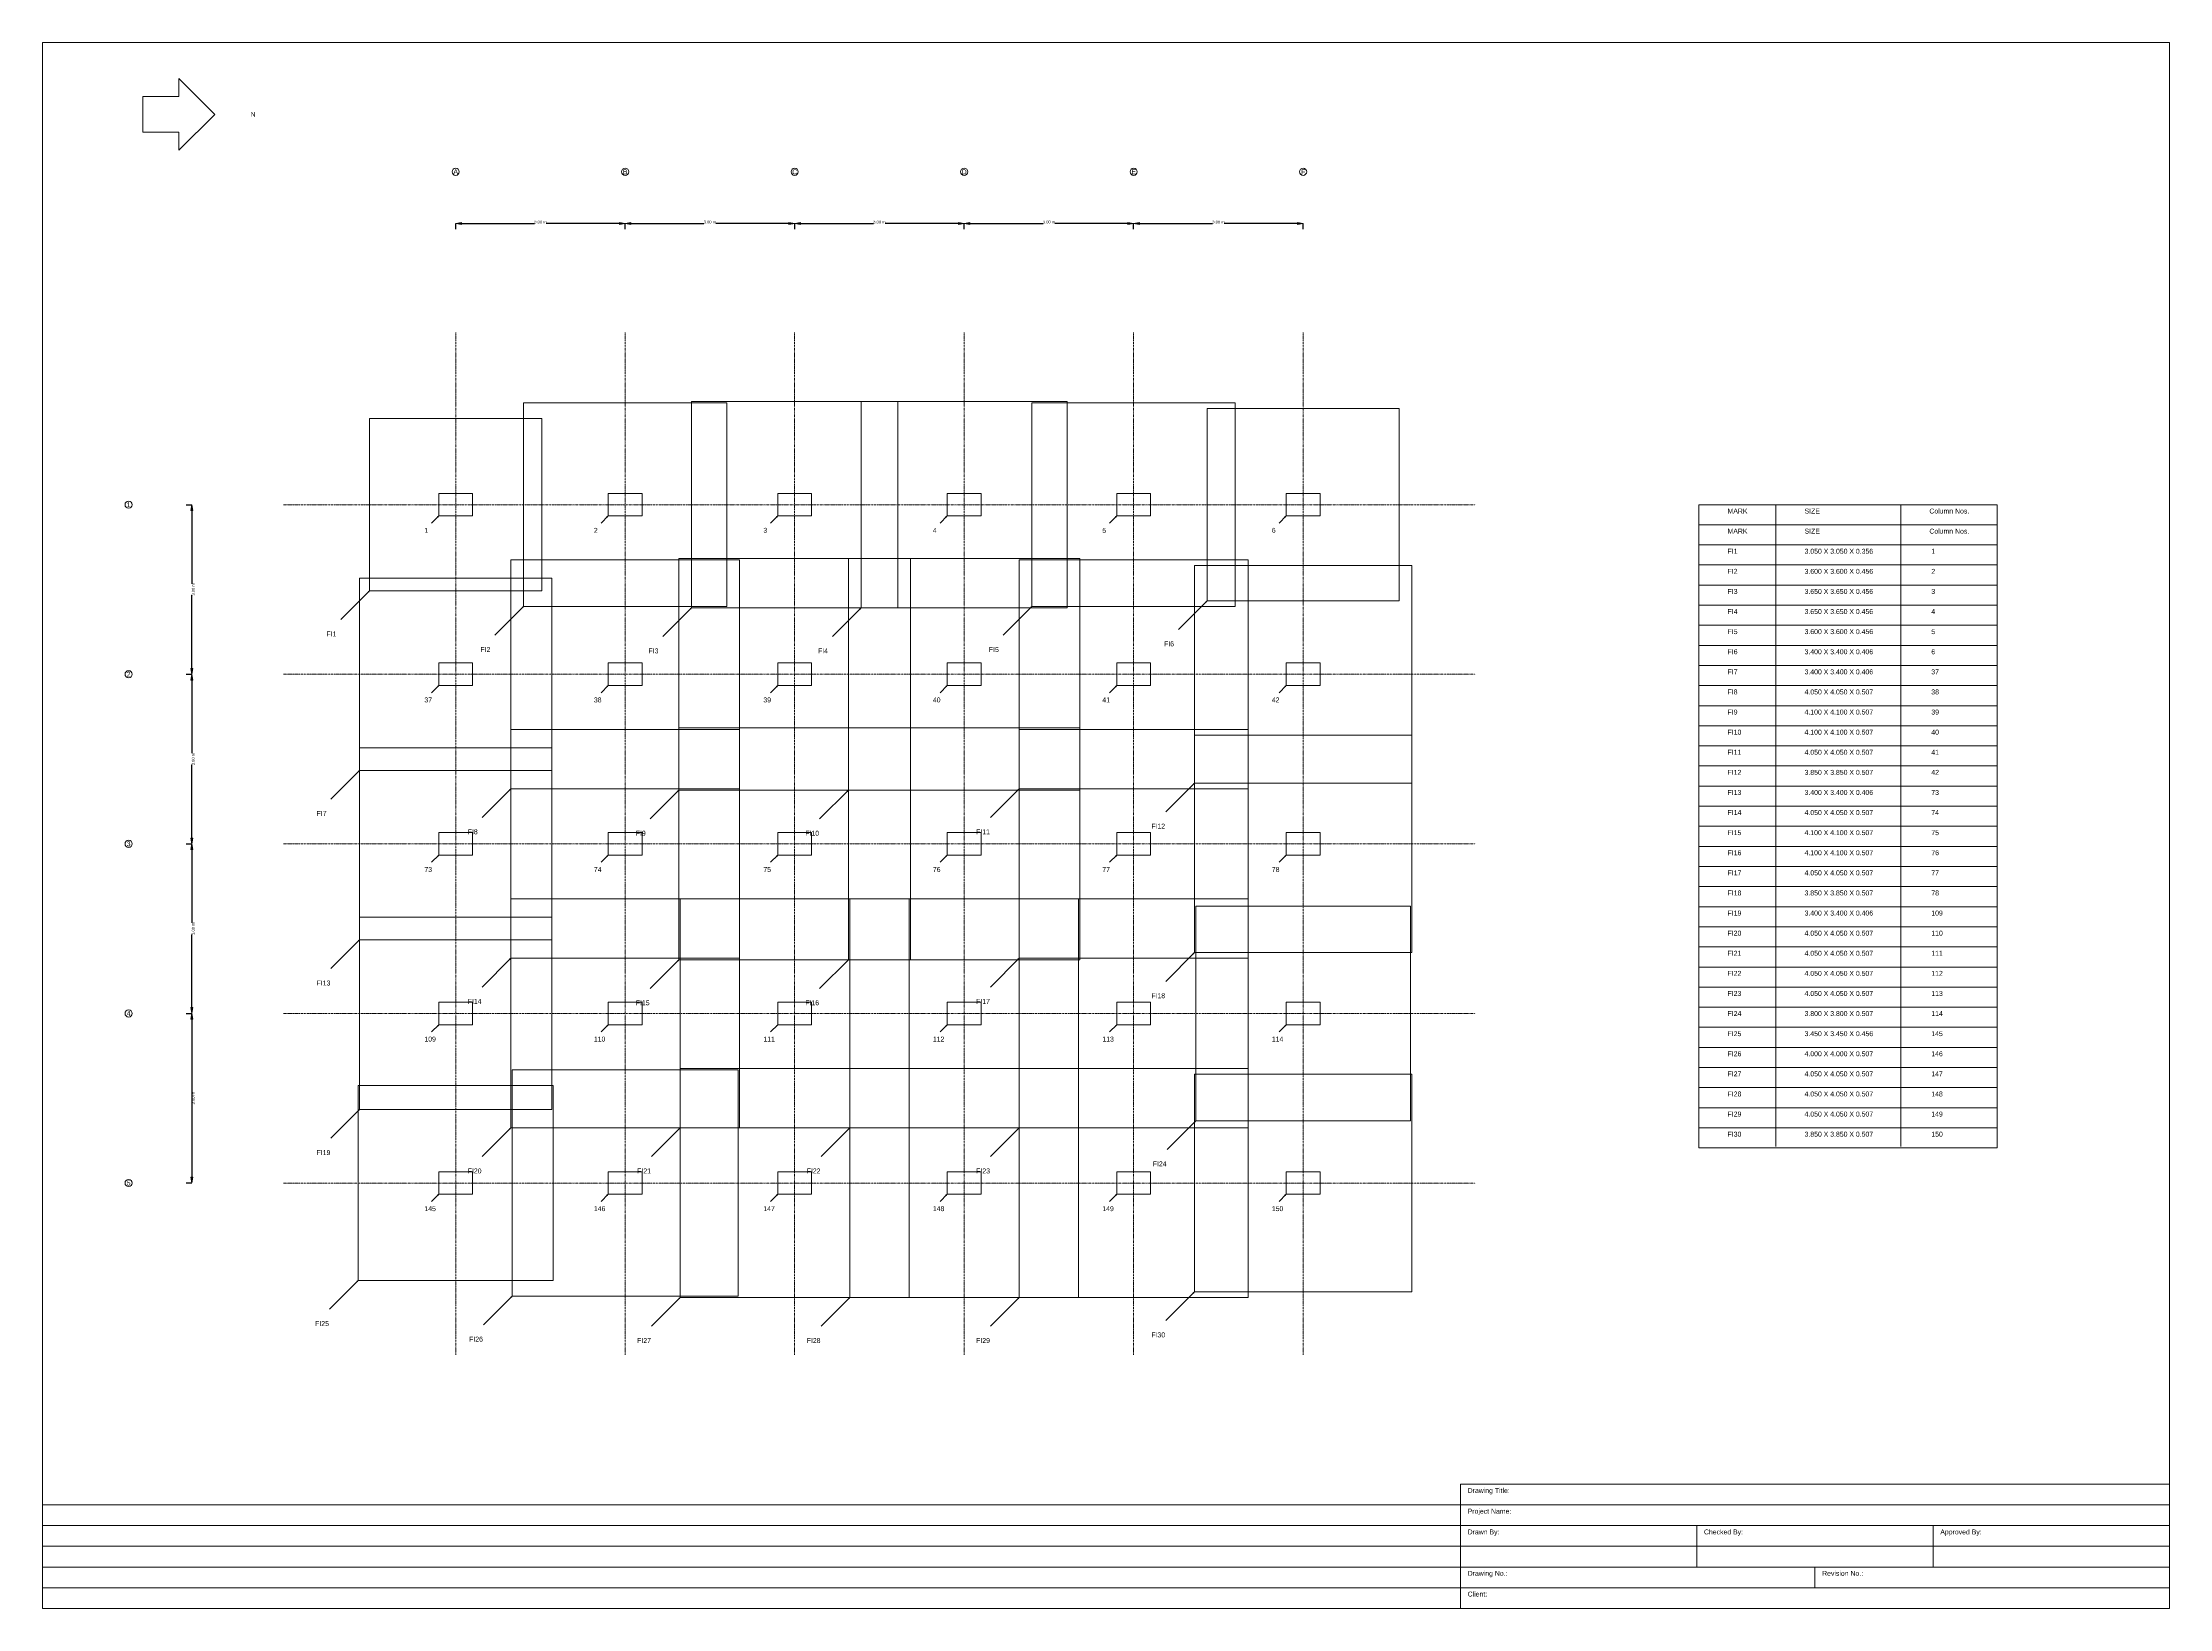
# Model space of a CAD drawing. Header units: inches. Extents: x -473 to 1009, y -319 to 772.
import ezdxf
from ezdxf.enums import TextEntityAlignment as Align

# ---------------------------------------------------------------- set-up
doc = ezdxf.new("R2010")
doc.units = ezdxf.units.IN
doc.header["$MEASUREMENT"] = 0
doc.linetypes.add('DASHDOT', pattern=[1, 0.5, -0.25, 0, -0.25])
doc.layers.get('0').update_dxf_attribs({"lineweight": 0})
doc.styles.get("Standard").update_dxf_attribs({"font": 'arial.ttf'})
doc.dimstyles.new('BC_DimP1', dxfattribs={"dimtxt": 2, "dimasz": 4, "dimexe": 0, "dimexo": 0, "dimgap": 0, "dimtad": 1, "dimdec": 4, "dimzin": 0, "dimdsep": 46, "dimtxsty": 'Standard', "dimblk": 'VDDIM_DEFAULT', "dimcen": 0.09, "dimclre": 82, "dimclrt": 2, "dimadec": 0, "dimazin": 0, "dimtfac": 1, "dimtdec": 4, "dimtix": 1, "dimtmove": 0, "dimatfit": 3, "dimfxl": 0, "dimtolj": 1, "dimtzin": 0, "dimarcsym": 0})

# ---------------------------------------------------------------- blocks, each defined once
blk = doc.blocks.new('VDDIM_DEFAULT')
at = {"linetype": 'Continuous'}
blk.add_hatch(color=0, dxfattribs=at).paths.add_polyline_path([(0, 0), (-1, -0.1665), (-1, 0.1665)], flags=0)
at = {"color": 0, "linetype": 'Continuous'}
blk.add_lwpolyline([(0, 0), (-1, -0.1665), (-1, 0.1665), (0, 0)], dxfattribs=at)
blk = doc.blocks.new('*D4')
at = {"color": 82, "lineweight": -2}
for p, q in [((-185.1, 641.6), (-185.1, 645.6)), ((-67, 641.6), (-67, 645.6))]:
    blk.add_line(p, q, dxfattribs=at)
at = {"color": 0, "lineweight": -2}
for p, q in [((-181.1, 645.6), (-130.2, 645.6)), ((-71, 645.6), (-122, 645.6))]:
    blk.add_line(p, q, dxfattribs=at)
at = {"layer": 'Defpoints', "color": 0}
for p in [(-185.1, 641.6), (-67, 645.6), (-67, 641.6)]:
    blk.add_point(p, dxfattribs=at)
at = {"color": 0, "lineweight": -2, "xscale": 4, "yscale": 4, "zscale": 4, "rotation": 180}
blk.add_blockref('VDDIM_DEFAULT', (-185.1, 645.6), dxfattribs=at)
at = {"color": 0, "lineweight": -2, "xscale": 4, "yscale": 4, "zscale": 4}
blk.add_blockref('VDDIM_DEFAULT', (-67, 645.6), dxfattribs=at)
at = {"color": 2, "insert": (-126.1, 646.6), "char_height": 2, "attachment_point": 5}
blk.add_mtext('3.00 m', dxfattribs=at)
blk = doc.blocks.new('*D5')
at = {"color": 82, "lineweight": -2}
for p, q in [((-67, 641.6), (-67, 645.6)), ((51.1, 641.6), (51.1, 645.6))]:
    blk.add_line(p, q, dxfattribs=at)
at = {"color": 0, "lineweight": -2}
for p, q in [((-63, 645.6), (-12.1, 645.6)), ((47.1, 645.6), (-3.9, 645.6))]:
    blk.add_line(p, q, dxfattribs=at)
at = {"layer": 'Defpoints', "color": 0}
for p in [(-67, 641.6), (51.1, 645.6), (51.1, 641.6)]:
    blk.add_point(p, dxfattribs=at)
at = {"color": 0, "lineweight": -2, "xscale": 4, "yscale": 4, "zscale": 4, "rotation": 180}
blk.add_blockref('VDDIM_DEFAULT', (-67, 645.6), dxfattribs=at)
at = {"color": 0, "lineweight": -2, "xscale": 4, "yscale": 4, "zscale": 4}
blk.add_blockref('VDDIM_DEFAULT', (51.1, 645.6), dxfattribs=at)
at = {"color": 2, "insert": (-8, 646.6), "char_height": 2, "attachment_point": 5}
blk.add_mtext('3.00 m', dxfattribs=at)
blk = doc.blocks.new('*D6')
at = {"color": 82, "lineweight": -2}
for p, q in [((51.1, 641.6), (51.1, 645.6)), ((169.2, 641.6), (169.2, 645.6))]:
    blk.add_line(p, q, dxfattribs=at)
at = {"color": 0, "lineweight": -2}
for p, q in [((55.1, 645.6), (106.1, 645.6)), ((165.2, 645.6), (114.2, 645.6))]:
    blk.add_line(p, q, dxfattribs=at)
at = {"layer": 'Defpoints', "color": 0}
for p in [(51.1, 641.6), (169.2, 645.6), (169.2, 641.6)]:
    blk.add_point(p, dxfattribs=at)
at = {"color": 0, "lineweight": -2, "xscale": 4, "yscale": 4, "zscale": 4, "rotation": 180}
blk.add_blockref('VDDIM_DEFAULT', (51.1, 645.6), dxfattribs=at)
at = {"color": 0, "lineweight": -2, "xscale": 4, "yscale": 4, "zscale": 4}
blk.add_blockref('VDDIM_DEFAULT', (169.2, 645.6), dxfattribs=at)
at = {"color": 2, "insert": (110.1, 646.6), "char_height": 2, "attachment_point": 5}
blk.add_mtext('3.00 m', dxfattribs=at)
blk = doc.blocks.new('*D7')
at = {"color": 82, "lineweight": -2}
for p, q in [((169.2, 641.6), (169.2, 645.6)), ((287.3, 641.6), (287.3, 645.6))]:
    blk.add_line(p, q, dxfattribs=at)
at = {"color": 0, "lineweight": -2}
for p, q in [((173.2, 645.6), (224.2, 645.6)), ((283.3, 645.6), (232.3, 645.6))]:
    blk.add_line(p, q, dxfattribs=at)
at = {"layer": 'Defpoints', "color": 0}
for p in [(169.2, 641.6), (287.3, 645.6), (287.3, 641.6)]:
    blk.add_point(p, dxfattribs=at)
at = {"color": 0, "lineweight": -2, "xscale": 4, "yscale": 4, "zscale": 4, "rotation": 180}
blk.add_blockref('VDDIM_DEFAULT', (169.2, 645.6), dxfattribs=at)
at = {"color": 0, "lineweight": -2, "xscale": 4, "yscale": 4, "zscale": 4}
blk.add_blockref('VDDIM_DEFAULT', (287.3, 645.6), dxfattribs=at)
at = {"color": 2, "insert": (228.3, 646.6), "char_height": 2, "attachment_point": 5}
blk.add_mtext('3.00 m', dxfattribs=at)
blk = doc.blocks.new('*D8')
at = {"color": 82, "lineweight": -2}
for p, q in [((287.3, 641.6), (287.3, 645.6)), ((405.4, 641.6), (405.4, 645.6))]:
    blk.add_line(p, q, dxfattribs=at)
at = {"color": 0, "lineweight": -2}
for p, q in [((291.3, 645.6), (342.3, 645.6)), ((401.4, 645.6), (350.4, 645.6))]:
    blk.add_line(p, q, dxfattribs=at)
at = {"layer": 'Defpoints', "color": 0}
for p in [(287.3, 641.6), (405.4, 645.6), (405.4, 641.6)]:
    blk.add_point(p, dxfattribs=at)
at = {"color": 0, "lineweight": -2, "xscale": 4, "yscale": 4, "zscale": 4, "rotation": 180}
blk.add_blockref('VDDIM_DEFAULT', (287.3, 645.6), dxfattribs=at)
at = {"color": 0, "lineweight": -2, "xscale": 4, "yscale": 4, "zscale": 4}
blk.add_blockref('VDDIM_DEFAULT', (405.4, 645.6), dxfattribs=at)
at = {"color": 2, "insert": (346.4, 646.6), "char_height": 2, "attachment_point": 5}
blk.add_mtext('3.00 m', dxfattribs=at)
blk = doc.blocks.new('*D9')
at = {"color": 82, "lineweight": -2}
for p, q in [((-373, 449.7), (-369, 449.7)), ((-373, 331.6), (-369, 331.6))]:
    blk.add_line(p, q, dxfattribs=at)
at = {"color": 0, "lineweight": -2}
for p, q in [((-369, 445.7), (-369, 394.7)), ((-369, 335.6), (-369, 386.6))]:
    blk.add_line(p, q, dxfattribs=at)
at = {"layer": 'Defpoints', "color": 0}
for p in [(-373, 449.7), (-373, 331.6), (-369, 331.6)]:
    blk.add_point(p, dxfattribs=at)
at = {"color": 0, "lineweight": -2, "xscale": 4, "yscale": 4, "zscale": 4}
for p, rotation in [((-369, 449.7), 90), ((-369, 331.6), 270)]:
    blk.add_blockref('VDDIM_DEFAULT', p, dxfattribs=dict(at, rotation=rotation))
at = {"color": 2, "insert": (-368, 390.7), "char_height": 2, "attachment_point": 5, "rotation": 90}
blk.add_mtext('3.00 m', dxfattribs=at)
blk = doc.blocks.new('*D10')
at = {"color": 82, "lineweight": -2}
for p, q in [((-373, 331.6), (-369, 331.6)), ((-373, 213.5), (-369, 213.5))]:
    blk.add_line(p, q, dxfattribs=at)
at = {"color": 0, "lineweight": -2}
for p, q in [((-369, 327.6), (-369, 276.6)), ((-369, 217.5), (-369, 268.5))]:
    blk.add_line(p, q, dxfattribs=at)
at = {"layer": 'Defpoints', "color": 0}
for p in [(-373, 331.6), (-373, 213.5), (-369, 213.5)]:
    blk.add_point(p, dxfattribs=at)
at = {"color": 0, "lineweight": -2, "xscale": 4, "yscale": 4, "zscale": 4}
for p, rotation in [((-369, 331.6), 90), ((-369, 213.5), 270)]:
    blk.add_blockref('VDDIM_DEFAULT', p, dxfattribs=dict(at, rotation=rotation))
at = {"color": 2, "insert": (-368, 272.5), "char_height": 2, "attachment_point": 5, "rotation": 90}
blk.add_mtext('3.00 m', dxfattribs=at)
blk = doc.blocks.new('*D11')
at = {"color": 82, "lineweight": -2}
for p, q in [((-373, 213.5), (-369, 213.5)), ((-373, 95.4), (-369, 95.4))]:
    blk.add_line(p, q, dxfattribs=at)
at = {"color": 0, "lineweight": -2}
for p, q in [((-369, 209.5), (-369, 158.5)), ((-369, 99.4), (-369, 150.4))]:
    blk.add_line(p, q, dxfattribs=at)
at = {"layer": 'Defpoints', "color": 0}
for p in [(-373, 213.5), (-373, 95.4), (-369, 95.4)]:
    blk.add_point(p, dxfattribs=at)
at = {"color": 0, "lineweight": -2, "xscale": 4, "yscale": 4, "zscale": 4}
for p, rotation in [((-369, 213.5), 90), ((-369, 95.4), 270)]:
    blk.add_blockref('VDDIM_DEFAULT', p, dxfattribs=dict(at, rotation=rotation))
at = {"color": 2, "insert": (-368, 154.4), "char_height": 2, "attachment_point": 5, "rotation": 90}
blk.add_mtext('3.00 m', dxfattribs=at)
blk = doc.blocks.new('*D12')
at = {"color": 82, "lineweight": -2}
for p, q in [((-373, 95.4), (-369, 95.4)), ((-373, -22.7), (-369, -22.7))]:
    blk.add_line(p, q, dxfattribs=at)
at = {"color": 0, "lineweight": -2}
blk.add_line((-369, 91.4), (-369, -18.7), dxfattribs=at)
at = {"layer": 'Defpoints', "color": 0}
for p in [(-373, 95.4), (-373, -22.7), (-369, -22.7)]:
    blk.add_point(p, dxfattribs=at)
at = {"color": 0, "lineweight": -2, "xscale": 4, "yscale": 4, "zscale": 4}
for p, rotation in [((-369, 95.4), 90), ((-369, -22.7), 270)]:
    blk.add_blockref('VDDIM_DEFAULT', p, dxfattribs=dict(at, rotation=rotation))
at = {"color": 2, "insert": (-368, 36.3), "char_height": 2, "attachment_point": 5, "rotation": 90}
blk.add_mtext('3.00 m', dxfattribs=at)

msp = doc.modelspace()

# ---------------------------------------------------------------- hatches: boundary and pattern name
at = {"lineweight": 0}
for points in [[(-196.94436, 441.84027), (-197.81038, 441.34027), (-197.44436, 440.97424)], [(-78.83412, 441.84027), (-79.70014, 441.34027), (-79.33412, 440.97424)], [(39.27612, 441.84027), (38.4101, 441.34027), (38.77612, 440.97424)], [(157.38636, 441.84027), (156.52034, 441.34027), (156.88636, 440.97424)], [(275.4966, 441.84027), (274.63058, 441.34027), (274.9966, 440.97424)], [(393.60684, 441.84027), (392.74082, 441.34027), (393.10684, 440.97424)], [(-245.1727, 389.67492), (-246.03873, 389.17492), (-245.6727, 388.80889)], [(-137.88924, 378.84814), (-138.75526, 378.34814), (-138.38924, 377.98212)], [(-20.76325, 377.86389), (-21.62927, 377.36389), (-21.26325, 376.99787)], [(97.34699, 377.86389), (96.48097, 377.36389), (96.84699, 376.99787)], [(216.44148, 378.84814), (215.57546, 378.34814), (215.94148, 377.98212)], [(338.48873, 382.78515), (337.62271, 382.28515), (337.98873, 381.91913)], [(-196.94436, 323.73003), (-197.81038, 323.23003), (-197.44436, 322.864)], [(-78.83412, 323.73003), (-79.70014, 323.23003), (-79.33412, 322.864)], [(39.27612, 323.73003), (38.4101, 323.23003), (38.77612, 322.864)], [(157.38636, 323.73003), (156.52034, 323.23003), (156.88636, 322.864)], [(275.4966, 323.73003), (274.63058, 323.23003), (274.9966, 322.864)], [(393.60684, 323.73003), (392.74082, 323.23003), (393.10684, 322.864)], [(-252.06247, 264.67491), (-252.92849, 264.17491), (-252.56247, 263.80889)], [(329.63047, 255.81664), (328.76444, 255.31664), (329.13047, 254.95062)], [(-146.7475, 251.87964), (-147.61353, 251.37964), (-147.2475, 251.01361)], [(-29.62151, 250.89538), (-30.48754, 250.39538), (-30.12151, 250.02936)], [(88.48873, 250.89538), (87.6227, 250.39538), (87.98873, 250.02936)], [(207.58322, 251.87964), (206.71719, 251.37964), (207.08322, 251.01361)], [(-196.94436, 205.61979), (-197.81038, 205.11979), (-197.44436, 204.75376)], [(-78.83412, 205.61979), (-79.70014, 205.11979), (-79.33412, 204.75376)], [(39.27612, 205.61979), (38.4101, 205.11979), (38.77612, 204.75376)], [(157.38636, 205.61979), (156.52034, 205.11979), (156.88636, 204.75376)], [(275.4966, 205.61979), (274.63058, 205.11979), (274.9966, 204.75376)], [(393.60684, 205.61979), (392.74082, 205.11979), (393.10684, 204.75376)], [(-252.06247, 146.56467), (-252.92849, 146.06467), (-252.56247, 145.69865)], [(-146.7475, 133.7694), (-147.61353, 133.2694), (-147.2475, 132.90337)], [(207.58322, 133.7694), (206.71719, 133.2694), (207.08322, 132.90337)], [(329.63047, 137.7064), (328.76444, 137.2064), (329.13047, 136.84038)], [(-29.62151, 132.78514), (-30.48754, 132.28514), (-30.12151, 131.91912)], [(88.48873, 132.78514), (87.6227, 132.28514), (87.98873, 131.91912)], [(-196.94436, 87.50955), (-197.81038, 87.00955), (-197.44436, 86.64352)], [(-78.83412, 87.50955), (-79.70014, 87.00955), (-79.33412, 86.64352)], [(39.27612, 87.50955), (38.4101, 87.00955), (38.77612, 86.64352)], [(157.38636, 87.50955), (156.52034, 87.00955), (156.88636, 86.64352)], [(275.4966, 87.50955), (274.63058, 87.00955), (274.9966, 86.64352)], [(393.60684, 87.50955), (392.74082, 87.00955), (393.10684, 86.64352)], [(-252.06247, 28.45443), (-252.92849, 27.95443), (-252.56247, 27.58841)], [(-146.7475, 15.65916), (-147.61353, 15.15916), (-147.2475, 14.79313)], [(-28.63726, 15.65916), (-29.50329, 15.15916), (-29.13726, 14.79313)], [(89.47298, 15.65916), (88.60695, 15.15916), (88.97298, 14.79313)], [(207.58322, 15.65916), (206.71719, 15.15916), (207.08322, 14.79313)], [(330.61472, 20.58042), (329.74869, 20.08042), (330.11472, 19.71439)], [(-196.94436, -30.60069), (-197.81038, -31.10069), (-197.44436, -31.46672)], [(-78.83412, -30.60069), (-79.70014, -31.10069), (-79.33412, -31.46672)], [(39.27612, -30.60069), (38.4101, -31.10069), (38.77612, -31.46672)], [(157.38636, -30.60069), (156.52034, -31.10069), (156.88636, -31.46672)], [(275.4966, -30.60069), (274.63058, -31.10069), (274.9966, -31.46672)], [(393.60684, -30.60069), (392.74082, -31.10069), (393.10684, -31.46672)], [(-253.04672, -90.64006), (-253.91274, -91.14006), (-253.54672, -91.50609)], [(-145.76325, -101.46683), (-146.62928, -101.96683), (-146.26325, -102.33286)], [(-28.63726, -102.45108), (-29.50329, -102.95108), (-29.13726, -103.31711)], [(89.47298, -102.45108), (88.60695, -102.95108), (88.97298, -103.31711)], [(207.58322, -102.45108), (206.71719, -102.95108), (207.08322, -103.31711)], [(329.63047, -98.51408), (328.76444, -99.01408), (329.13047, -99.3801)]]:
    msp.add_hatch(color=210, dxfattribs=at).paths.add_polyline_path(points, flags=0)

# ---------------------------------------------------------------- linework, layer by layer
at = {"color": 252, "lineweight": 0}
for p, q in [((1009.13873, 771.567), (-473.04672, 771.567)), ((-473.04672, 771.567), (-473.04672, -319.02947)), ((1009.13873, -319.02947), (1009.13873, 771.567)), ((515.07691, -232.45108), (1009.13873, -232.45108)), ((515.07691, -232.45108), (515.07691, -319.02947)), ((-473.04672, -246.88081), (515.07691, -246.88081)), ((515.07691, -246.88081), (1009.13873, -246.88081)), ((-473.04672, -261.31055), (515.07691, -261.31055)), ((515.07691, -261.31055), (1009.13873, -261.31055)), ((679.76419, -261.31055), (679.76419, -290.17001)), ((844.45146, -261.31055), (844.45146, -290.17001)), ((-473.04672, -275.74028), (515.07691, -275.74028)), ((515.07691, -275.74028), (1009.13873, -275.74028)), ((-473.04672, -290.17001), (515.07691, -290.17001)), ((515.07691, -290.17001), (1009.13873, -290.17001)), ((762.10782, -290.17001), (762.10782, -304.59974)), ((-473.04672, -304.59974), (515.07691, -304.59974)), ((515.07691, -304.59974), (1009.13873, -304.59974)), ((-473.04672, -319.02947), (1009.13873, -319.02947)), ((21.0151, -319.02947), (21.0151, -319.02947))]:
    msp.add_line(p, q, dxfattribs=at)
at = {"color": 50, "lineweight": 0}
for p, q in [((-378.04672, 734.06468), (-378.04672, 746.56468)), ((-378.04672, 746.56468), (-353.04672, 721.56468)), ((-403.04672, 734.06468), (-378.04672, 734.06468)), ((-403.04672, 709.06468), (-403.04672, 734.06468)), ((-353.04672, 721.56468), (-378.04672, 696.56468)), ((-378.04672, 709.06468), (-403.04672, 709.06468)), ((-378.04672, 696.56468), (-378.04672, 709.06468)), ((-137.88924, 520.58043), (3.84305, 520.58043)), ((-137.88924, 378.84814), (-137.88924, 520.58043)), ((-20.76325, 521.56468), (122.93754, 521.56468)), ((-20.76325, 377.86389), (-20.76325, 521.56468)), ((3.84305, 520.58043), (3.84305, 378.84814)), ((97.34699, 521.56468), (241.04778, 521.56468)), ((97.34699, 377.86389), (97.34699, 521.56468)), ((122.93754, 521.56468), (122.93754, 377.86389)), ((216.44148, 520.58043), (358.17377, 520.58043)), ((216.44148, 378.84814), (216.44148, 520.58043)), ((241.04778, 521.56468), (241.04778, 377.86389)), ((358.17377, 520.58043), (358.17377, 378.84814)), ((-245.1727, 509.75366), (-125.09396, 509.75366)), ((-245.1727, 389.67492), (-245.1727, 509.75366)), ((-125.09396, 509.75366), (-125.09396, 389.67492)), ((338.48873, 516.64342), (472.347, 516.64342)), ((338.48873, 382.78515), (338.48873, 516.64342)), ((472.347, 516.64342), (472.347, 382.78515)), ((-196.94436, 457.5883), (-173.32231, 457.5883)), ((-196.94436, 441.84027), (-196.94436, 457.5883)), ((-173.32231, 457.5883), (-173.32231, 441.84027)), ((-78.83412, 457.5883), (-55.21207, 457.5883)), ((-78.83412, 441.84027), (-78.83412, 457.5883)), ((-55.21207, 457.5883), (-55.21207, 441.84027)), ((39.27612, 457.5883), (62.89817, 457.5883)), ((39.27612, 441.84027), (39.27612, 457.5883)), ((62.89817, 457.5883), (62.89817, 441.84027)), ((157.38636, 457.5883), (181.00841, 457.5883)), ((157.38636, 441.84027), (157.38636, 457.5883)), ((181.00841, 457.5883), (181.00841, 441.84027)), ((275.4966, 457.5883), (299.11865, 457.5883)), ((275.4966, 441.84027), (275.4966, 457.5883)), ((299.11865, 457.5883), (299.11865, 441.84027)), ((393.60684, 457.5883), (417.22889, 457.5883)), ((393.60684, 441.84027), (393.60684, 457.5883)), ((417.22889, 457.5883), (417.22889, 441.84027)), ((681.20527, 449.71429), (681.20527, 1.71429)), ((681.20527, 449.71429), (889.13873, 449.71429)), ((734.84865, 449.71429), (734.84865, 2.71429)), ((821.84724, 449.71429), (821.84724, 2.71429)), ((889.13873, 449.71429), (889.13873, 1.71429)), ((-173.32231, 441.84027), (-196.94436, 441.84027)), ((-55.21207, 441.84027), (-78.83412, 441.84027)), ((62.89817, 441.84027), (39.27612, 441.84027)), ((181.00841, 441.84027), (157.38636, 441.84027)), ((299.11865, 441.84027), (275.4966, 441.84027)), ((417.22889, 441.84027), (393.60684, 441.84027)), ((681.20527, 435.71429), (889.13873, 435.71429)), ((681.20527, 421.71429), (889.13873, 421.71429)), ((-146.7475, 411.32846), (12.70132, 411.32846)), ((-146.7475, 251.87964), (-146.7475, 411.32846)), ((-29.62151, 412.31271), (131.79581, 412.31271)), ((-29.62151, 250.89538), (-29.62151, 412.31271)), ((12.70132, 411.32846), (12.70132, 251.87964)), ((88.48873, 412.31271), (249.90605, 412.31271)), ((88.48873, 250.89538), (88.48873, 412.31271)), ((131.79581, 412.31271), (131.79581, 250.89538)), ((207.58322, 411.32846), (367.03204, 411.32846)), ((207.58322, 251.87964), (207.58322, 411.32846)), ((249.90605, 412.31271), (249.90605, 250.89538)), ((329.63047, 407.39145), (481.20527, 407.39145)), ((329.63047, 255.81664), (329.63047, 407.39145)), ((367.03204, 411.32846), (367.03204, 251.87964)), ((481.20527, 407.39145), (481.20527, 255.81664)), ((681.20527, 407.71429), (889.13873, 407.71429)), ((-252.06247, 398.53318), (-118.2042, 398.53318)), ((-252.06247, 264.67491), (-252.06247, 398.53318)), ((-125.09396, 389.67492), (-245.1727, 389.67492)), ((-118.2042, 398.53318), (-118.2042, 264.67491)), ((681.20527, 393.71429), (889.13873, 393.71429)), ((3.84305, 378.84814), (-137.88924, 378.84814)), ((122.93754, 377.86389), (-20.76325, 377.86389)), ((241.04778, 377.86389), (97.34699, 377.86389)), ((358.17377, 378.84814), (216.44148, 378.84814)), ((472.347, 382.78515), (338.48873, 382.78515)), ((681.20527, 379.71429), (889.13873, 379.71429)), ((681.20527, 365.71429), (889.13873, 365.71429)), ((681.20527, 351.71429), (889.13873, 351.71429)), ((-196.94436, 339.47806), (-173.32231, 339.47806)), ((-196.94436, 323.73003), (-196.94436, 339.47806)), ((-173.32231, 339.47806), (-173.32231, 323.73003)), ((-78.83412, 339.47806), (-55.21207, 339.47806)), ((-78.83412, 323.73003), (-78.83412, 339.47806)), ((-55.21207, 339.47806), (-55.21207, 323.73003)), ((39.27612, 339.47806), (62.89817, 339.47806)), ((39.27612, 323.73003), (39.27612, 339.47806)), ((62.89817, 339.47806), (62.89817, 323.73003)), ((157.38636, 339.47806), (181.00841, 339.47806)), ((157.38636, 323.73003), (157.38636, 339.47806)), ((181.00841, 339.47806), (181.00841, 323.73003)), ((275.4966, 339.47806), (299.11865, 339.47806)), ((275.4966, 323.73003), (275.4966, 339.47806)), ((299.11865, 339.47806), (299.11865, 323.73003)), ((393.60684, 339.47806), (417.22889, 339.47806)), ((393.60684, 323.73003), (393.60684, 339.47806)), ((417.22889, 339.47806), (417.22889, 323.73003)), ((681.20527, 337.71429), (889.13873, 337.71429)), ((-173.32231, 323.73003), (-196.94436, 323.73003)), ((-55.21207, 323.73003), (-78.83412, 323.73003)), ((62.89817, 323.73003), (39.27612, 323.73003)), ((181.00841, 323.73003), (157.38636, 323.73003)), ((299.11865, 323.73003), (275.4966, 323.73003)), ((417.22889, 323.73003), (393.60684, 323.73003)), ((681.20527, 323.71429), (889.13873, 323.71429)), ((681.20527, 309.71429), (889.13873, 309.71429)), ((-146.7475, 293.21822), (12.70132, 293.21822)), ((-146.7475, 133.7694), (-146.7475, 293.21822)), ((-29.62151, 294.20247), (131.79581, 294.20247)), ((-29.62151, 132.78514), (-29.62151, 294.20247)), ((12.70132, 293.21822), (12.70132, 133.7694)), ((88.48873, 294.20247), (249.90605, 294.20247)), ((88.48873, 132.78514), (88.48873, 294.20247)), ((131.79581, 294.20247), (131.79581, 132.78514)), ((207.58322, 293.21822), (367.03204, 293.21822)), ((207.58322, 133.7694), (207.58322, 293.21822)), ((249.90605, 294.20247), (249.90605, 132.78514)), ((329.63047, 289.28121), (481.20527, 289.28121)), ((329.63047, 137.7064), (329.63047, 289.28121)), ((367.03204, 293.21822), (367.03204, 133.7694)), ((481.20527, 289.28121), (481.20527, 137.7064)), ((681.20527, 295.71429), (889.13873, 295.71429)), ((681.20527, 281.71429), (889.13873, 281.71429)), ((-252.06247, 280.42294), (-118.2042, 280.42294)), ((-252.06247, 146.56467), (-252.06247, 280.42294)), ((-118.2042, 280.42294), (-118.2042, 146.56467)), ((681.20527, 267.71429), (889.13873, 267.71429)), ((-118.2042, 264.67491), (-252.06247, 264.67491)), ((481.20527, 255.81664), (329.63047, 255.81664)), ((681.20527, 253.71429), (889.13873, 253.71429)), ((12.70132, 251.87964), (-146.7475, 251.87964)), ((131.79581, 250.89538), (-29.62151, 250.89538)), ((249.90605, 250.89538), (88.48873, 250.89538)), ((367.03204, 251.87964), (207.58322, 251.87964)), ((681.20527, 239.71429), (889.13873, 239.71429)), ((681.20527, 225.71429), (889.13873, 225.71429)), ((-196.94436, 221.36782), (-173.32231, 221.36782)), ((-196.94436, 205.61979), (-196.94436, 221.36782)), ((-173.32231, 221.36782), (-173.32231, 205.61979)), ((-78.83412, 221.36782), (-55.21207, 221.36782)), ((-78.83412, 205.61979), (-78.83412, 221.36782)), ((-55.21207, 221.36782), (-55.21207, 205.61979)), ((39.27612, 221.36782), (62.89817, 221.36782)), ((39.27612, 205.61979), (39.27612, 221.36782)), ((62.89817, 221.36782), (62.89817, 205.61979)), ((157.38636, 221.36782), (181.00841, 221.36782)), ((157.38636, 205.61979), (157.38636, 221.36782)), ((181.00841, 221.36782), (181.00841, 205.61979)), ((275.4966, 221.36782), (299.11865, 221.36782)), ((275.4966, 205.61979), (275.4966, 221.36782)), ((299.11865, 221.36782), (299.11865, 205.61979)), ((393.60684, 221.36782), (417.22889, 221.36782)), ((393.60684, 205.61979), (393.60684, 221.36782)), ((417.22889, 221.36782), (417.22889, 205.61979)), ((681.20527, 211.71429), (889.13873, 211.71429)), ((-173.32231, 205.61979), (-196.94436, 205.61979)), ((-55.21207, 205.61979), (-78.83412, 205.61979)), ((62.89817, 205.61979), (39.27612, 205.61979)), ((181.00841, 205.61979), (157.38636, 205.61979)), ((299.11865, 205.61979), (275.4966, 205.61979)), ((417.22889, 205.61979), (393.60684, 205.61979)), ((681.20527, 197.71429), (889.13873, 197.71429)), ((681.20527, 183.71429), (889.13873, 183.71429)), ((-146.7475, 175.10798), (12.70132, 175.10798)), ((-146.7475, 15.65916), (-146.7475, 175.10798)), ((-28.63726, 175.10798), (130.81156, 175.10798)), ((-28.63726, 15.65916), (-28.63726, 175.10798)), ((12.70132, 175.10798), (12.70132, 15.65916)), ((89.47298, 175.10798), (248.9218, 175.10798)), ((89.47298, 15.65916), (89.47298, 175.10798)), ((130.81156, 175.10798), (130.81156, 15.65916)), ((207.58322, 175.10798), (367.03204, 175.10798)), ((207.58322, 15.65916), (207.58322, 175.10798)), ((248.9218, 175.10798), (248.9218, 15.65916)), ((330.61472, 170.18672), (480.22102, 170.18672)), ((330.61472, 20.58042), (330.61472, 170.18672)), ((367.03204, 175.10798), (367.03204, 15.65916)), ((480.22102, 170.18672), (480.22102, 20.58042)), ((681.20527, 169.71429), (889.13873, 169.71429)), ((-252.06247, 162.3127), (-118.2042, 162.3127)), ((-252.06247, 28.45443), (-252.06247, 162.3127)), ((-118.2042, 162.3127), (-118.2042, 28.45443)), ((681.20527, 155.71429), (889.13873, 155.71429)), ((-118.2042, 146.56467), (-252.06247, 146.56467)), ((12.70132, 133.7694), (-146.7475, 133.7694)), ((367.03204, 133.7694), (207.58322, 133.7694)), ((481.20527, 137.7064), (329.63047, 137.7064)), ((681.20527, 141.71429), (889.13873, 141.71429)), ((131.79581, 132.78514), (-29.62151, 132.78514)), ((249.90605, 132.78514), (88.48873, 132.78514)), ((681.20527, 127.71429), (889.13873, 127.71429)), ((681.20527, 113.71429), (889.13873, 113.71429)), ((-196.94436, 103.25758), (-173.32231, 103.25758)), ((-196.94436, 87.50955), (-196.94436, 103.25758)), ((-173.32231, 103.25758), (-173.32231, 87.50955)), ((-78.83412, 103.25758), (-55.21207, 103.25758)), ((-78.83412, 87.50955), (-78.83412, 103.25758)), ((-55.21207, 103.25758), (-55.21207, 87.50955)), ((39.27612, 103.25758), (62.89817, 103.25758)), ((39.27612, 87.50955), (39.27612, 103.25758)), ((62.89817, 103.25758), (62.89817, 87.50955)), ((157.38636, 103.25758), (181.00841, 103.25758)), ((157.38636, 87.50955), (157.38636, 103.25758)), ((181.00841, 103.25758), (181.00841, 87.50955)), ((275.4966, 103.25758), (299.11865, 103.25758)), ((275.4966, 87.50955), (275.4966, 103.25758)), ((299.11865, 103.25758), (299.11865, 87.50955)), ((393.60684, 103.25758), (417.22889, 103.25758)), ((393.60684, 87.50955), (393.60684, 103.25758)), ((417.22889, 103.25758), (417.22889, 87.50955)), ((681.20527, 99.71429), (889.13873, 99.71429)), ((-173.32231, 87.50955), (-196.94436, 87.50955)), ((-55.21207, 87.50955), (-78.83412, 87.50955)), ((62.89817, 87.50955), (39.27612, 87.50955)), ((181.00841, 87.50955), (157.38636, 87.50955)), ((299.11865, 87.50955), (275.4966, 87.50955)), ((417.22889, 87.50955), (393.60684, 87.50955)), ((681.20527, 85.71429), (889.13873, 85.71429)), ((681.20527, 71.71429), (889.13873, 71.71429)), ((-253.04672, 45.18671), (-117.21995, 45.18671)), ((-253.04672, -90.64006), (-253.04672, 45.18671)), ((-145.76325, 56.01348), (11.71706, 56.01348)), ((-145.76325, -101.46683), (-145.76325, 56.01348)), ((-117.21995, 45.18671), (-117.21995, -90.64006)), ((-28.63726, 56.99774), (130.81156, 56.99774)), ((-28.63726, -102.45108), (-28.63726, 56.99774)), ((11.71706, 56.01348), (11.71706, -101.46683)), ((89.47298, 56.99774), (248.9218, 56.99774)), ((89.47298, -102.45108), (89.47298, 56.99774)), ((130.81156, 56.99774), (130.81156, -102.45108)), ((207.58322, 56.99774), (367.03204, 56.99774)), ((207.58322, -102.45108), (207.58322, 56.99774)), ((248.9218, 56.99774), (248.9218, -102.45108)), ((329.63047, 53.06073), (481.20527, 53.06073)), ((329.63047, -98.51408), (329.63047, 53.06073)), ((367.03204, 56.99774), (367.03204, -102.45108)), ((481.20527, 53.06073), (481.20527, -98.51408)), ((681.20527, 57.71429), (889.13873, 57.71429)), ((681.20527, 43.71429), (889.13873, 43.71429)), ((681.20527, 29.71429), (889.13873, 29.71429)), ((-118.2042, 28.45443), (-252.06247, 28.45443)), ((12.70132, 15.65916), (-146.7475, 15.65916)), ((130.81156, 15.65916), (-28.63726, 15.65916)), ((248.9218, 15.65916), (89.47298, 15.65916)), ((367.03204, 15.65916), (207.58322, 15.65916)), ((480.22102, 20.58042), (330.61472, 20.58042)), ((681.20527, 15.71429), (889.13873, 15.71429)), ((681.20527, 1.71429), (889.13873, 1.71429)), ((-196.94436, -14.85266), (-173.32231, -14.85266)), ((-196.94436, -30.60069), (-196.94436, -14.85266)), ((-173.32231, -14.85266), (-173.32231, -30.60069)), ((-78.83412, -14.85266), (-55.21207, -14.85266)), ((-78.83412, -30.60069), (-78.83412, -14.85266)), ((-55.21207, -14.85266), (-55.21207, -30.60069)), ((39.27612, -14.85266), (62.89817, -14.85266)), ((39.27612, -30.60069), (39.27612, -14.85266)), ((62.89817, -14.85266), (62.89817, -30.60069)), ((157.38636, -14.85266), (181.00841, -14.85266)), ((157.38636, -30.60069), (157.38636, -14.85266)), ((181.00841, -14.85266), (181.00841, -30.60069)), ((275.4966, -14.85266), (299.11865, -14.85266)), ((275.4966, -30.60069), (275.4966, -14.85266)), ((299.11865, -14.85266), (299.11865, -30.60069)), ((393.60684, -14.85266), (417.22889, -14.85266)), ((393.60684, -30.60069), (393.60684, -14.85266)), ((417.22889, -14.85266), (417.22889, -30.60069)), ((-173.32231, -30.60069), (-196.94436, -30.60069)), ((-55.21207, -30.60069), (-78.83412, -30.60069)), ((62.89817, -30.60069), (39.27612, -30.60069)), ((181.00841, -30.60069), (157.38636, -30.60069)), ((299.11865, -30.60069), (275.4966, -30.60069)), ((417.22889, -30.60069), (393.60684, -30.60069)), ((-117.21995, -90.64006), (-253.04672, -90.64006)), ((11.71706, -101.46683), (-145.76325, -101.46683)), ((130.81156, -102.45108), (-28.63726, -102.45108)), ((248.9218, -102.45108), (89.47298, -102.45108)), ((367.03204, -102.45108), (207.58322, -102.45108)), ((481.20527, -98.51408), (329.63047, -98.51408))]:
    msp.add_line(p, q, dxfattribs=at)
at = {"color": 216, "linetype": 'DASHDOT', "lineweight": 0}
for p, q in [((-185.13333, 569.71429), (-185.13333, -142.72667)), ((-67.02309, 569.71429), (-67.02309, -142.72667)), ((51.08715, 569.71429), (51.08715, -142.72667)), ((169.19739, 569.71429), (169.19739, -142.72667)), ((287.30763, 569.71429), (287.30763, -142.72667)), ((405.41787, 569.71429), (405.41787, -142.72667)), ((-305.13333, 449.71429), (525.41787, 449.71429)), ((-305.13333, 331.60405), (525.41787, 331.60405)), ((-305.13333, 213.49381), (525.41787, 213.49381)), ((-305.13333, 95.38357), (525.41787, 95.38357)), ((-305.13333, -22.72667), (525.41787, -22.72667))]:
    msp.add_line(p, q, dxfattribs=at)
at = {"color": 210, "lineweight": 0}
for p, q in [((-196.94436, 441.84027), (-201.94436, 436.84027)), ((-78.83412, 441.84027), (-83.83412, 436.84027)), ((39.27612, 441.84027), (34.27612, 436.84027)), ((157.38636, 441.84027), (152.38636, 436.84027)), ((275.4966, 441.84027), (270.4966, 436.84027)), ((393.60684, 441.84027), (388.60684, 436.84027)), ((-245.1727, 389.67492), (-265.1727, 369.67492)), ((-137.88924, 378.84814), (-157.88924, 358.84814)), ((-20.76325, 377.86389), (-40.76325, 357.86389)), ((97.34699, 377.86389), (77.34699, 357.86389)), ((216.44148, 378.84814), (196.44148, 358.84814)), ((338.48873, 382.78515), (318.48873, 362.78515)), ((-196.94436, 323.73003), (-201.94436, 318.73003)), ((-78.83412, 323.73003), (-83.83412, 318.73003)), ((39.27612, 323.73003), (34.27612, 318.73003)), ((157.38636, 323.73003), (152.38636, 318.73003)), ((275.4966, 323.73003), (270.4966, 318.73003)), ((393.60684, 323.73003), (388.60684, 318.73003)), ((-252.06247, 264.67491), (-272.06247, 244.67491)), ((329.63047, 255.81664), (309.63047, 235.81664)), ((-146.7475, 251.87964), (-166.7475, 231.87964)), ((-29.62151, 250.89538), (-49.62151, 230.89538)), ((88.48873, 250.89538), (68.48873, 230.89538)), ((207.58322, 251.87964), (187.58322, 231.87964)), ((-196.94436, 205.61979), (-201.94436, 200.61979)), ((-78.83412, 205.61979), (-83.83412, 200.61979)), ((39.27612, 205.61979), (34.27612, 200.61979)), ((157.38636, 205.61979), (152.38636, 200.61979)), ((275.4966, 205.61979), (270.4966, 200.61979)), ((393.60684, 205.61979), (388.60684, 200.61979)), ((-252.06247, 146.56467), (-272.06247, 126.56467)), ((-146.7475, 133.7694), (-166.7475, 113.7694)), ((207.58322, 133.7694), (187.58322, 113.7694)), ((329.63047, 137.7064), (309.63047, 117.7064)), ((-29.62151, 132.78514), (-49.62151, 112.78514)), ((88.48873, 132.78514), (68.48873, 112.78514)), ((-196.94436, 87.50955), (-201.94436, 82.50955)), ((-78.83412, 87.50955), (-83.83412, 82.50955)), ((39.27612, 87.50955), (34.27612, 82.50955)), ((157.38636, 87.50955), (152.38636, 82.50955)), ((275.4966, 87.50955), (270.4966, 82.50955)), ((393.60684, 87.50955), (388.60684, 82.50955)), ((-252.06247, 28.45443), (-272.06247, 8.45443)), ((-146.7475, 15.65916), (-166.7475, -4.34084)), ((-28.63726, 15.65916), (-48.63726, -4.34084)), ((89.47298, 15.65916), (69.47298, -4.34084)), ((207.58322, 15.65916), (187.58322, -4.34084)), ((330.61472, 20.58042), (310.61472, 0.58042)), ((-196.94436, -30.60069), (-201.94436, -35.60069)), ((-78.83412, -30.60069), (-83.83412, -35.60069)), ((39.27612, -30.60069), (34.27612, -35.60069)), ((157.38636, -30.60069), (152.38636, -35.60069)), ((275.4966, -30.60069), (270.4966, -35.60069)), ((393.60684, -30.60069), (388.60684, -35.60069)), ((-253.04672, -90.64006), (-273.04672, -110.64006)), ((-145.76325, -101.46683), (-165.76325, -121.46683)), ((-28.63726, -102.45108), (-48.63726, -122.45108)), ((89.47298, -102.45108), (69.47298, -122.45108)), ((207.58322, -102.45108), (187.58322, -122.45108)), ((329.63047, -98.51408), (309.63047, -118.51408))]:
    msp.add_line(p, q, dxfattribs=at)
for points in [[(-196.94436, 441.84027), (-197.81038, 441.34027), (-197.44436, 440.97424), (-196.94436, 441.84027)], [(-78.83412, 441.84027), (-79.70014, 441.34027), (-79.33412, 440.97424), (-78.83412, 441.84027)], [(39.27612, 441.84027), (38.4101, 441.34027), (38.77612, 440.97424), (39.27612, 441.84027)], [(157.38636, 441.84027), (156.52034, 441.34027), (156.88636, 440.97424), (157.38636, 441.84027)], [(275.4966, 441.84027), (274.63058, 441.34027), (274.9966, 440.97424), (275.4966, 441.84027)], [(393.60684, 441.84027), (392.74082, 441.34027), (393.10684, 440.97424), (393.60684, 441.84027)], [(-245.1727, 389.67492), (-246.03873, 389.17492), (-245.6727, 388.80889), (-245.1727, 389.67492)], [(-137.88924, 378.84814), (-138.75526, 378.34814), (-138.38924, 377.98212), (-137.88924, 378.84814)], [(-20.76325, 377.86389), (-21.62927, 377.36389), (-21.26325, 376.99787), (-20.76325, 377.86389)], [(97.34699, 377.86389), (96.48097, 377.36389), (96.84699, 376.99787), (97.34699, 377.86389)], [(216.44148, 378.84814), (215.57546, 378.34814), (215.94148, 377.98212), (216.44148, 378.84814)], [(338.48873, 382.78515), (337.62271, 382.28515), (337.98873, 381.91913), (338.48873, 382.78515)], [(-196.94436, 323.73003), (-197.81038, 323.23003), (-197.44436, 322.864), (-196.94436, 323.73003)], [(-78.83412, 323.73003), (-79.70014, 323.23003), (-79.33412, 322.864), (-78.83412, 323.73003)], [(39.27612, 323.73003), (38.4101, 323.23003), (38.77612, 322.864), (39.27612, 323.73003)], [(157.38636, 323.73003), (156.52034, 323.23003), (156.88636, 322.864), (157.38636, 323.73003)], [(275.4966, 323.73003), (274.63058, 323.23003), (274.9966, 322.864), (275.4966, 323.73003)], [(393.60684, 323.73003), (392.74082, 323.23003), (393.10684, 322.864), (393.60684, 323.73003)], [(-252.06247, 264.67491), (-252.92849, 264.17491), (-252.56247, 263.80889), (-252.06247, 264.67491)], [(329.63047, 255.81664), (328.76444, 255.31664), (329.13047, 254.95062), (329.63047, 255.81664)], [(-146.7475, 251.87964), (-147.61353, 251.37964), (-147.2475, 251.01361), (-146.7475, 251.87964)], [(-29.62151, 250.89538), (-30.48754, 250.39538), (-30.12151, 250.02936), (-29.62151, 250.89538)], [(88.48873, 250.89538), (87.6227, 250.39538), (87.98873, 250.02936), (88.48873, 250.89538)], [(207.58322, 251.87964), (206.71719, 251.37964), (207.08322, 251.01361), (207.58322, 251.87964)], [(-196.94436, 205.61979), (-197.81038, 205.11979), (-197.44436, 204.75376), (-196.94436, 205.61979)], [(-78.83412, 205.61979), (-79.70014, 205.11979), (-79.33412, 204.75376), (-78.83412, 205.61979)], [(39.27612, 205.61979), (38.4101, 205.11979), (38.77612, 204.75376), (39.27612, 205.61979)], [(157.38636, 205.61979), (156.52034, 205.11979), (156.88636, 204.75376), (157.38636, 205.61979)], [(275.4966, 205.61979), (274.63058, 205.11979), (274.9966, 204.75376), (275.4966, 205.61979)], [(393.60684, 205.61979), (392.74082, 205.11979), (393.10684, 204.75376), (393.60684, 205.61979)], [(-252.06247, 146.56467), (-252.92849, 146.06467), (-252.56247, 145.69865), (-252.06247, 146.56467)], [(-146.7475, 133.7694), (-147.61353, 133.2694), (-147.2475, 132.90337), (-146.7475, 133.7694)], [(207.58322, 133.7694), (206.71719, 133.2694), (207.08322, 132.90337), (207.58322, 133.7694)], [(329.63047, 137.7064), (328.76444, 137.2064), (329.13047, 136.84038), (329.63047, 137.7064)], [(-29.62151, 132.78514), (-30.48754, 132.28514), (-30.12151, 131.91912), (-29.62151, 132.78514)], [(88.48873, 132.78514), (87.6227, 132.28514), (87.98873, 131.91912), (88.48873, 132.78514)], [(-196.94436, 87.50955), (-197.81038, 87.00955), (-197.44436, 86.64352), (-196.94436, 87.50955)], [(-78.83412, 87.50955), (-79.70014, 87.00955), (-79.33412, 86.64352), (-78.83412, 87.50955)], [(39.27612, 87.50955), (38.4101, 87.00955), (38.77612, 86.64352), (39.27612, 87.50955)], [(157.38636, 87.50955), (156.52034, 87.00955), (156.88636, 86.64352), (157.38636, 87.50955)], [(275.4966, 87.50955), (274.63058, 87.00955), (274.9966, 86.64352), (275.4966, 87.50955)], [(393.60684, 87.50955), (392.74082, 87.00955), (393.10684, 86.64352), (393.60684, 87.50955)], [(-252.06247, 28.45443), (-252.92849, 27.95443), (-252.56247, 27.58841), (-252.06247, 28.45443)], [(-146.7475, 15.65916), (-147.61353, 15.15916), (-147.2475, 14.79313), (-146.7475, 15.65916)], [(-28.63726, 15.65916), (-29.50329, 15.15916), (-29.13726, 14.79313), (-28.63726, 15.65916)], [(89.47298, 15.65916), (88.60695, 15.15916), (88.97298, 14.79313), (89.47298, 15.65916)], [(207.58322, 15.65916), (206.71719, 15.15916), (207.08322, 14.79313), (207.58322, 15.65916)], [(330.61472, 20.58042), (329.74869, 20.08042), (330.11472, 19.71439), (330.61472, 20.58042)], [(-196.94436, -30.60069), (-197.81038, -31.10069), (-197.44436, -31.46672), (-196.94436, -30.60069)], [(-78.83412, -30.60069), (-79.70014, -31.10069), (-79.33412, -31.46672), (-78.83412, -30.60069)], [(39.27612, -30.60069), (38.4101, -31.10069), (38.77612, -31.46672), (39.27612, -30.60069)], [(157.38636, -30.60069), (156.52034, -31.10069), (156.88636, -31.46672), (157.38636, -30.60069)], [(275.4966, -30.60069), (274.63058, -31.10069), (274.9966, -31.46672), (275.4966, -30.60069)], [(393.60684, -30.60069), (392.74082, -31.10069), (393.10684, -31.46672), (393.60684, -30.60069)], [(-253.04672, -90.64006), (-253.91274, -91.14006), (-253.54672, -91.50609), (-253.04672, -90.64006)], [(-145.76325, -101.46683), (-146.62928, -101.96683), (-146.26325, -102.33286), (-145.76325, -101.46683)], [(-28.63726, -102.45108), (-29.50329, -102.95108), (-29.13726, -103.31711), (-28.63726, -102.45108)], [(89.47298, -102.45108), (88.60695, -102.95108), (88.97298, -103.31711), (89.47298, -102.45108)], [(207.58322, -102.45108), (206.71719, -102.95108), (207.08322, -103.31711), (207.58322, -102.45108)], [(329.63047, -98.51408), (328.76444, -99.01408), (329.13047, -99.3801), (329.63047, -98.51408)]]:
    msp.add_lwpolyline(points, dxfattribs=at)
at = {"color": 50, "lineweight": 0}
for centre in [(-185.13333, 681.56468), (-67.02309, 681.56468), (51.08715, 681.56468), (169.19739, 681.56468), (287.30763, 681.56468), (405.41787, 681.56468), (-413.04672, 449.71429), (-413.04672, 331.60405), (-413.04672, 213.49381), (-413.04672, 95.38357), (-413.04672, -22.72667)]:
    msp.add_circle(centre, 2.5, dxfattribs=at)

# ---------------------------------------------------------------- texts
at = {"color": 50}
msp.add_text('N', height=3.438, dxfattribs=at).set_placement((-328.04672, 721.56468), align=Align.MIDDLE_LEFT)
for s, p in [('A', (-185.13333, 681.56468)), ('B', (-67.02309, 681.56468)), ('C', (51.08715, 681.56468)), ('D', (169.19739, 681.56468)), ('E', (287.30763, 681.56468)), ('F', (405.41787, 681.56468)), ('1', (-413.04672, 449.71429)), ('2', (-413.04672, 331.60405)), ('3', (-413.04672, 213.49381)), ('4', (-413.04672, 95.38357)), ('5', (-413.04672, -22.72667))]:
    msp.add_text(s, height=3.438, dxfattribs=at).set_placement(p, align=Align.MIDDLE_CENTER)
at = {"color": 130}
for s, p in [('MARK', (701.20527, 445.28455)), ('SIZE', (754.84865, 445.28455)), ('Column Nos.', (841.84724, 445.28455)), ('1', (-206.94436, 431.84027)), ('2', (-88.83412, 431.84027)), ('3', (29.27612, 431.84027)), ('4', (147.38636, 431.84027)), ('5', (265.4966, 431.84027)), ('6', (383.60684, 431.84027)), ('MARK', (701.20527, 431.28455)), ('SIZE', (754.84865, 431.28455)), ('Column Nos.', (841.84724, 431.28455)), ('FI1', (701.20527, 417.28455)), ('3.050 X 3.050 X 0.356', (754.84865, 417.28455)), (' 1', (841.84724, 417.28455)), ('FI2', (701.20527, 403.28455)), ('3.600 X 3.600 X 0.456', (754.84865, 403.28455)), (' 2', (841.84724, 403.28455)), ('FI3', (701.20527, 389.28455)), ('3.650 X 3.650 X 0.456', (754.84865, 389.28455)), (' 3', (841.84724, 389.28455)), ('FI4', (701.20527, 375.28455)), ('3.650 X 3.650 X 0.456', (754.84865, 375.28455)), (' 4', (841.84724, 375.28455)), ('FI1', (-275.1727, 359.67492)), ('FI5', (701.20527, 361.28455)), ('3.600 X 3.600 X 0.456', (754.84865, 361.28455)), (' 5', (841.84724, 361.28455)), ('FI2', (-167.88924, 348.84814)), ('FI3', (-50.76325, 347.86389)), ('FI4', (67.34699, 347.86389)), ('FI5', (186.44148, 348.84814)), ('FI6', (308.48873, 352.78515)), ('FI6', (701.20527, 347.28455)), ('3.400 X 3.400 X 0.406', (754.84865, 347.28455)), (' 6', (841.84724, 347.28455)), ('FI7', (701.20527, 333.28455)), ('3.400 X 3.400 X 0.406', (754.84865, 333.28455)), (' 37', (841.84724, 333.28455)), ('37', (-206.94436, 313.73003)), ('38', (-88.83412, 313.73003)), ('39', (29.27612, 313.73003)), ('40', (147.38636, 313.73003)), ('41', (265.4966, 313.73003)), ('42', (383.60684, 313.73003)), ('FI8', (701.20527, 319.28455)), ('4.050 X 4.050 X 0.507', (754.84865, 319.28455)), (' 38', (841.84724, 319.28455)), ('FI9', (701.20527, 305.28455)), ('4.100 X 4.100 X 0.507', (754.84865, 305.28455)), (' 39', (841.84724, 305.28455)), ('FI10', (701.20527, 291.28455)), ('4.100 X 4.100 X 0.507', (754.84865, 291.28455)), (' 40', (841.84724, 291.28455)), ('FI11', (701.20527, 277.28455)), ('4.050 X 4.050 X 0.507', (754.84865, 277.28455)), (' 41', (841.84724, 277.28455)), ('FI12', (701.20527, 263.28455)), ('3.850 X 3.850 X 0.507', (754.84865, 263.28455)), (' 42', (841.84724, 263.28455)), ('FI13', (701.20527, 249.28455)), ('3.400 X 3.400 X 0.406', (754.84865, 249.28455)), (' 73', (841.84724, 249.28455)), ('FI7', (-282.06247, 234.67491)), ('FI8', (-176.7475, 221.87964)), ('FI9', (-59.62151, 220.89538)), ('FI10', (58.48873, 220.89538)), ('FI11', (177.58322, 221.87964)), ('FI12', (299.63047, 225.81664)), ('FI14', (701.20527, 235.28455)), ('FI15', (701.20527, 221.28455)), ('4.050 X 4.050 X 0.507', (754.84865, 235.28455)), ('4.100 X 4.100 X 0.507', (754.84865, 221.28455)), (' 74', (841.84724, 235.28455)), (' 75', (841.84724, 221.28455)), ('FI16', (701.20527, 207.28455)), ('4.100 X 4.100 X 0.507', (754.84865, 207.28455)), (' 76', (841.84724, 207.28455)), ('73', (-206.94436, 195.61979)), ('74', (-88.83412, 195.61979)), ('75', (29.27612, 195.61979)), ('76', (147.38636, 195.61979)), ('77', (265.4966, 195.61979)), ('78', (383.60684, 195.61979)), ('FI17', (701.20527, 193.28455)), ('4.050 X 4.050 X 0.507', (754.84865, 193.28455)), (' 77', (841.84724, 193.28455)), ('FI18', (701.20527, 179.28455)), ('3.850 X 3.850 X 0.507', (754.84865, 179.28455)), (' 78', (841.84724, 179.28455)), ('FI19', (701.20527, 165.28455)), ('3.400 X 3.400 X 0.406', (754.84865, 165.28455)), (' 109', (841.84724, 165.28455)), ('FI20', (701.20527, 151.28455)), ('4.050 X 4.050 X 0.507', (754.84865, 151.28455)), (' 110', (841.84724, 151.28455)), ('FI21', (701.20527, 137.28455)), ('4.050 X 4.050 X 0.507', (754.84865, 137.28455)), (' 111', (841.84724, 137.28455)), ('FI22', (701.20527, 123.28455)), ('4.050 X 4.050 X 0.507', (754.84865, 123.28455)), (' 112', (841.84724, 123.28455)), ('FI13', (-282.06247, 116.56467)), ('FI14', (-176.7475, 103.7694)), ('FI15', (-59.62151, 102.78514)), ('FI16', (58.48873, 102.78514)), ('FI17', (177.58322, 103.7694)), ('FI18', (299.63047, 107.7064)), ('FI23', (701.20527, 109.28455)), ('4.050 X 4.050 X 0.507', (754.84865, 109.28455)), (' 113', (841.84724, 109.28455)), ('FI24', (701.20527, 95.28455)), ('3.800 X 3.800 X 0.507', (754.84865, 95.28455)), (' 114', (841.84724, 95.28455)), ('109', (-206.94436, 77.50955)), ('110', (-88.83412, 77.50955)), ('111', (29.27612, 77.50955)), ('112', (147.38636, 77.50955)), ('113', (265.4966, 77.50955)), ('114', (383.60684, 77.50955)), ('FI25', (701.20527, 81.28455)), ('3.450 X 3.450 X 0.456', (754.84865, 81.28455)), (' 145', (841.84724, 81.28455)), ('FI26', (701.20527, 67.28455)), ('4.000 X 4.000 X 0.507', (754.84865, 67.28455)), (' 146', (841.84724, 67.28455)), ('FI27', (701.20527, 53.28455)), ('4.050 X 4.050 X 0.507', (754.84865, 53.28455)), (' 147', (841.84724, 53.28455)), ('FI28', (701.20527, 39.28455)), ('4.050 X 4.050 X 0.507', (754.84865, 39.28455)), (' 148', (841.84724, 39.28455)), ('FI29', (701.20527, 25.28455)), ('4.050 X 4.050 X 0.507', (754.84865, 25.28455)), (' 149', (841.84724, 25.28455)), ('FI19', (-282.06247, -1.54557)), ('FI30', (701.20527, 11.28455)), ('3.850 X 3.850 X 0.507', (754.84865, 11.28455)), (' 150', (841.84724, 11.28455)), ('FI20', (-176.7475, -14.34084)), ('FI21', (-58.63726, -14.34084)), ('FI22', (59.47298, -14.34084)), ('FI23', (177.58322, -14.34084)), ('FI24', (300.61472, -9.41958)), ('145', (-206.94436, -40.60069)), ('146', (-88.83412, -40.60069)), ('147', (29.27612, -40.60069)), ('148', (147.38636, -40.60069)), ('149', (265.4966, -40.60069)), ('150', (383.60684, -40.60069)), ('FI25', (-283.04672, -120.64006)), ('FI26', (-175.76325, -131.46683)), ('FI27', (-58.63726, -132.45108)), ('FI28', (59.47298, -132.45108)), ('FI29', (177.58322, -132.45108)), ('FI30', (299.63047, -128.51408)), ('Drawing Title:', (520.07691, -236.88081)), ('Project Name: ', (520.07691, -251.31055)), ('Drawn By:', (520.07691, -265.74028)), ('Checked By:', (684.76419, -265.74028)), ('Approved By:', (849.45146, -265.74028)), ('Drawing No.:', (520.07691, -294.59974)), ('Revision No.:', (767.10782, -294.59974)), ('Client: ', (520.07691, -309.02947))]:
    msp.add_text(s, height=3.438, dxfattribs=at).set_placement(p, align=Align.MIDDLE_LEFT)

# ---------------------------------------------------------------- dimensions: what is measured, and where the dimension line sits
at = {"color": 1}
for p1, p2, picture, middle in [((-185.13333, 641.56468), (-67.02309, 641.56468), '*D4', (-126.07821, 646.58568)), ((-67.02309, 641.56468), (51.08715, 641.56468), '*D5', (-7.96797, 646.58568)), ((51.08715, 641.56468), (169.19739, 641.56468), '*D6', (110.14227, 646.58568)), ((169.19739, 641.56468), (287.30763, 641.56468), '*D7', (228.25251, 646.58568)), ((287.30763, 641.56468), (405.41787, 641.56468), '*D8', (346.36275, 646.58568)), ((-373.04672, 449.71429), (-373.04672, 331.60405), '*D9', (-368.02572, 390.65917)), ((-373.04672, 331.60405), (-373.04672, 213.49381), '*D10', (-368.02572, 272.54893)), ((-373.04672, 213.49381), (-373.04672, 95.38357), '*D11', (-368.02572, 154.43869)), ((-373.04672, 95.38357), (-373.04672, -22.72667), '*D12', (-368.02572, 36.32845))]:
    dim = msp.add_aligned_dim(p1=p1, p2=p2, distance=4, text='3.00 m', dimstyle='BC_DimP1', dxfattribs=at)
    dim.commit()
    dim.dimension.update_dxf_attribs({"geometry": picture, "text_midpoint": middle})

doc.saveas('drawing.dxf')
